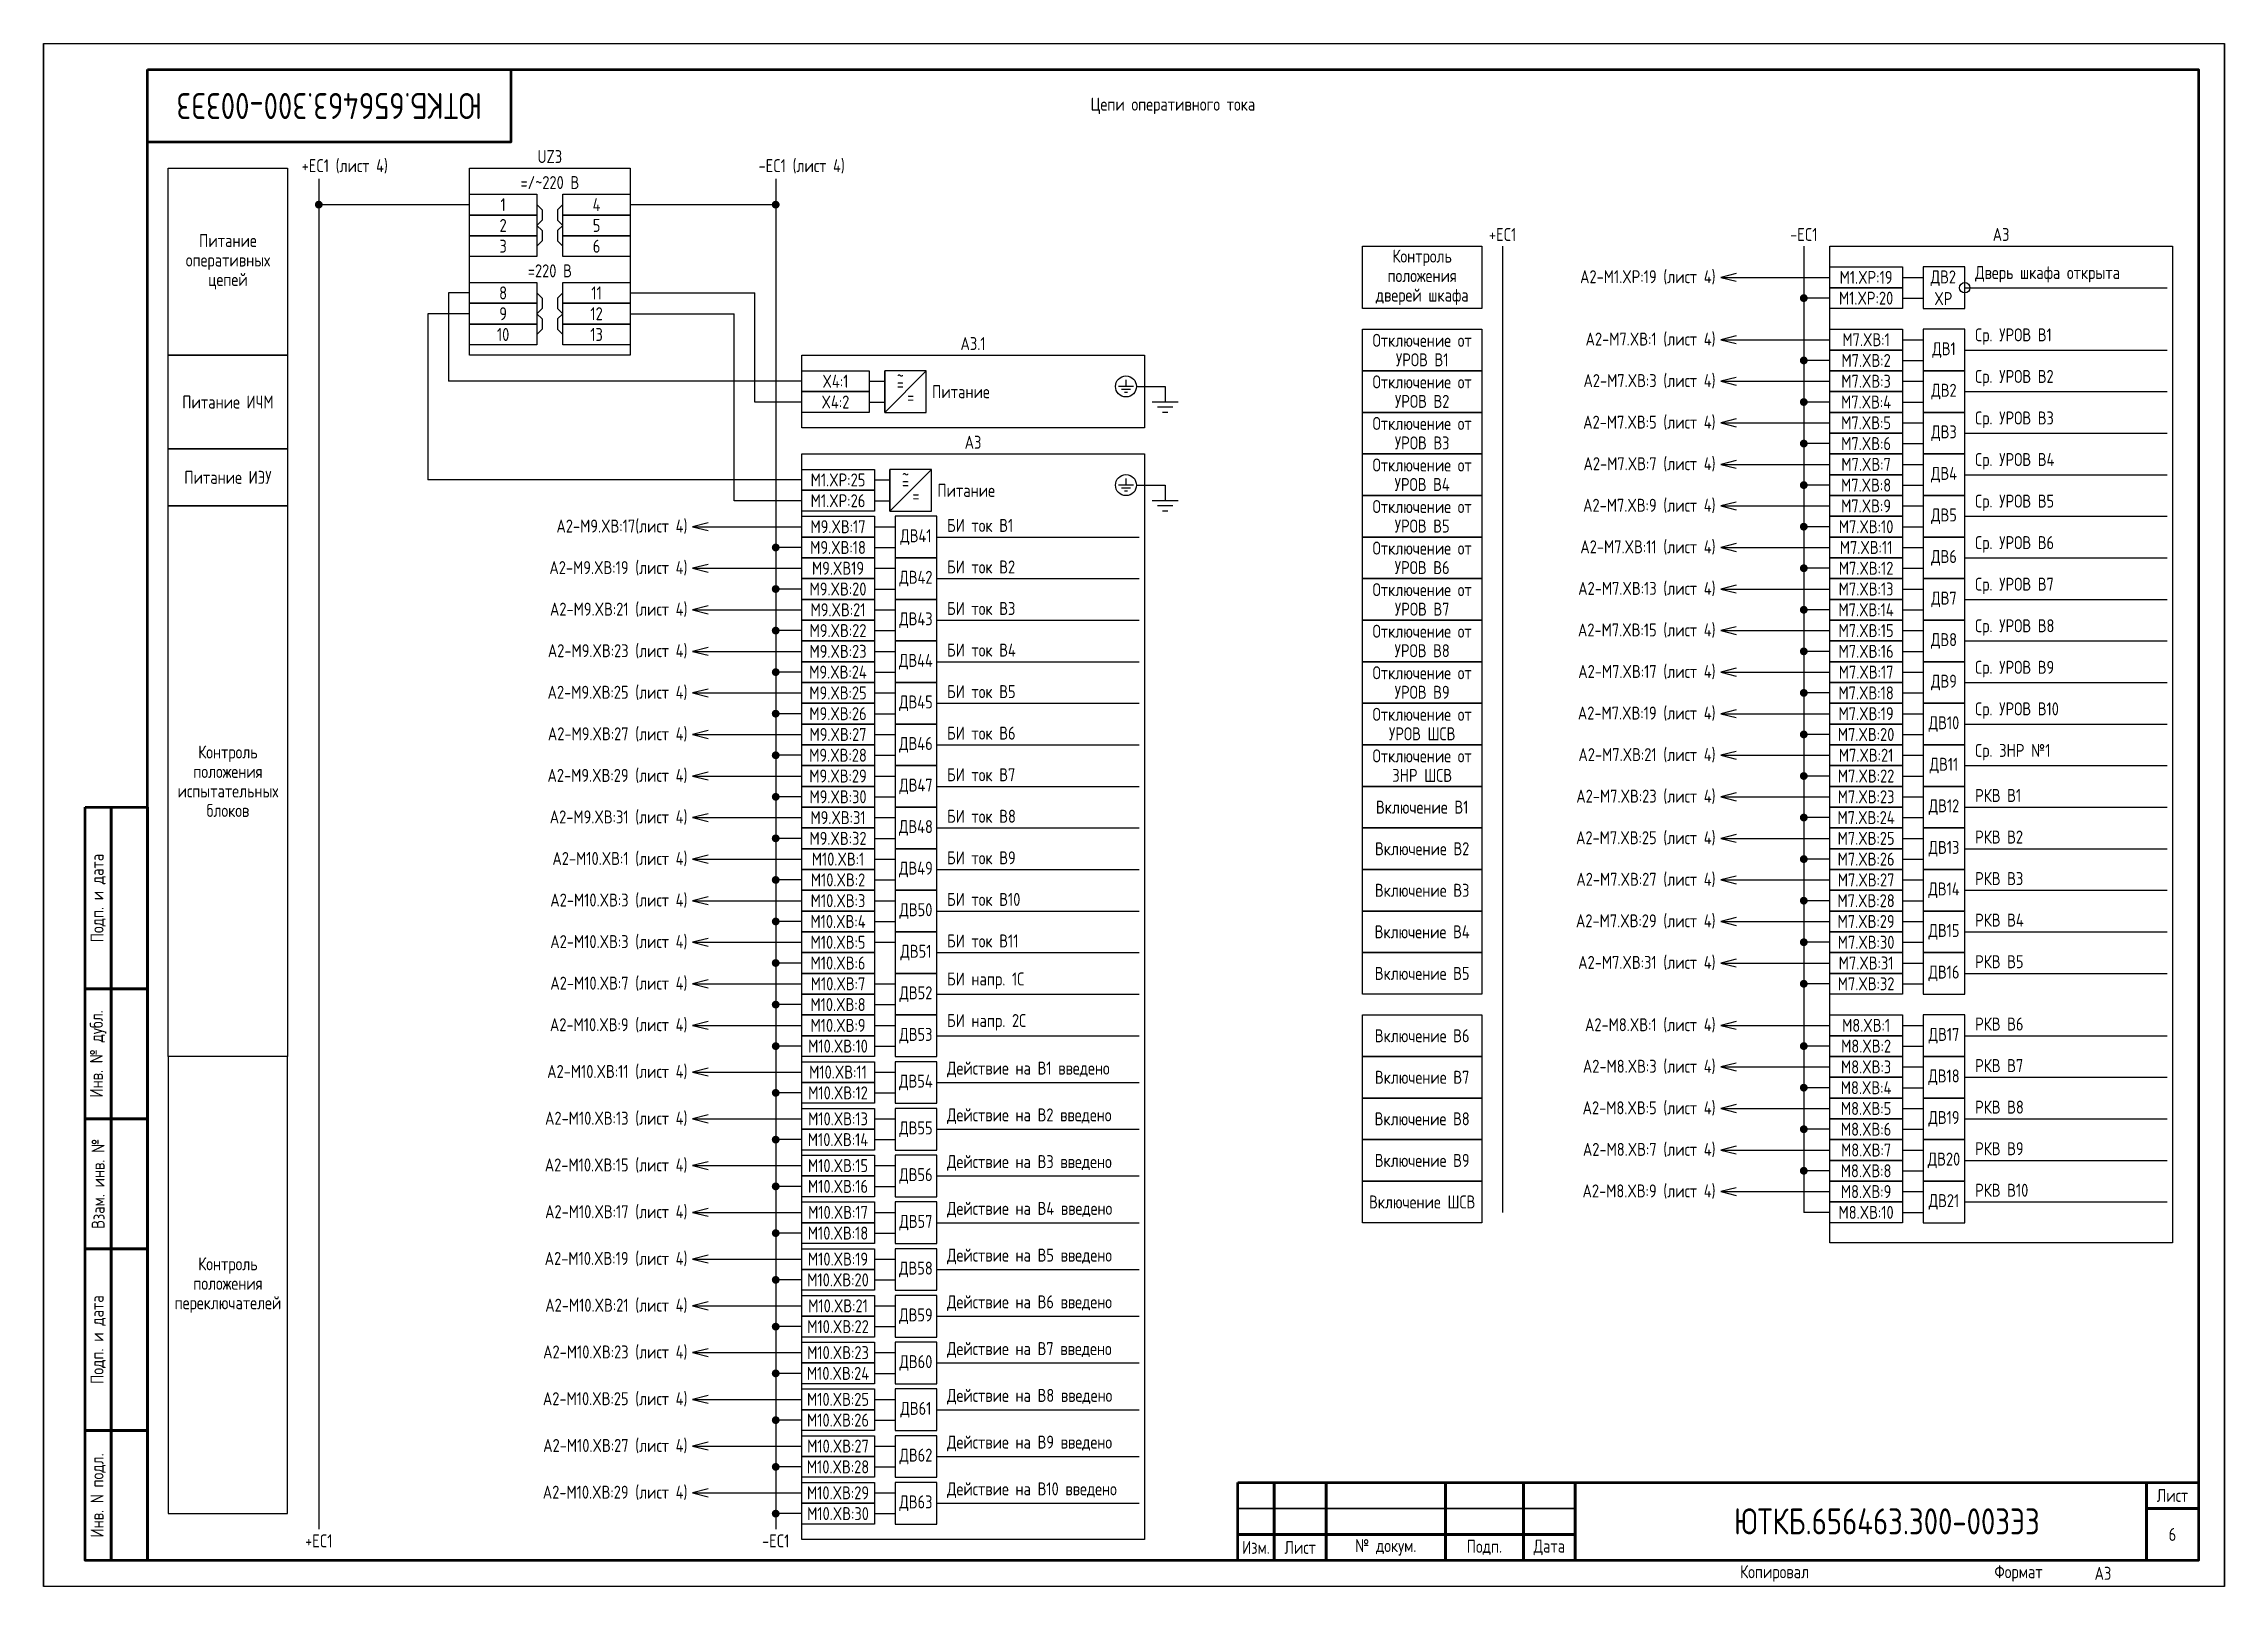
# Paper-space layout '6 Э3' of a CAD drawing. Header units: millimetres. Extents: x 1207 to 1442, y 22 to 188.
# The model-space entities are those that its viewports show. They can reach past a viewport. Long polylines and large blocks are cut down to what shows.
import ezdxf

# ---------------------------------------------------------------- set-up
doc = ezdxf.new("R2010")
doc.units = ezdxf.units.MM
doc.styles.add('Gost_type_A', font='GOST_A.TTF')

psp = doc.layouts.new('6 Э3')

msp = doc.modelspace()

# ---------------------------------------------------------------- texts
at = {"insert": (2155, 285), "char_height": 5, "width": 70, "attachment_point": 5, "rotation": 180, "style": 'Gost_type_A'}
msp.add_mtext('ЮТКБ.656463.300-003Э3', dxfattribs=at)
at = {"char_height": 2.5, "style": 'Gost_type_A'}
for s, insert, width, attachment_point, line_spacing_factor in [('Цепи оперативного тока', (2317.5, 285), 395, 5, 0.9), ('UZ3', (2197.5, 274), 31, 8, 0.9), ('=/~220 В', (2197.5, 269), 31, 8, 0.9), ('A3', (2477, 259), 66, 8, 0.9), ('Питание оперативных цепей', (2135.5, 255), 23, 5, 0.9), ('Контроль положения\\Pдверей шкафа', (2365.5, 252), 23, 5, 0.9), ('=220 В', (2197.5, 252), 31, 8, 0.9), ('A2-M1.XP:19 (лист 4)', (2422, 252), 31, 6, 0.8), ('A3.1', (2279, 238), 66, 8, 0.9), ('Отключение от УРОВ В1', (2365.5, 238), 23, 5, 0.9), ('A2-M7.XВ:1 (лист 4)', (2422, 240), 31, 6, 0.8), ('Отключение от УРОВ В2', (2365.5, 230), 23, 5, 0.9), ('A2-M7.XВ:3 (лист 4)', (2422, 232), 31, 6, 0.8), ('Питание ИЧМ', (2135.5, 228), 23, 5, 0.9), ('Отключение от УРОВ В3', (2365.5, 222), 23, 5, 0.9), ('A2-M7.XВ:5 (лист 4)', (2422, 224), 31, 6, 0.8), ('A3', (2279, 219), 66, 8, 0.9), ('Питание ИЭУ', (2135.5, 213.5), 23, 5, 0.9), ('Отключение от УРОВ В4', (2365.5, 214), 23, 5, 0.9), ('A2-M7.XВ:7 (лист 4)', (2422, 216), 31, 6, 0.8), ('Отключение от УРОВ В5', (2365.5, 206), 23, 5, 0.9), ('A2-M7.XВ:9 (лист 4)', (2422, 208), 31, 6, 0.8), ('A2-M9.XВ:17(лист 4)', (2224, 204), 31, 6, 0.8), ('A2-M7.XВ:11 (лист 4)', (2422, 200), 31, 6, 0.8), ('A2-M9.XВ:19 (лист 4)', (2224, 196), 31, 6, 0.8), ('Отключение от УРОВ В6', (2365.5, 198), 23, 5, 0.9), ('A2-M7.XВ:13 (лист 4)', (2422, 192), 31, 6, 0.8), ('A2-M9.XВ:21 (лист 4)', (2224, 188), 31, 6, 0.8), ('Отключение от УРОВ В7', (2365.5, 190), 23, 5, 0.9), ('Отключение от УРОВ В8', (2365.5, 182), 23, 5, 0.9), ('A2-M7.XВ:15 (лист 4)', (2422, 184), 31, 6, 0.8), ('A2-M9.XВ:23 (лист 4)', (2224, 180), 31, 6, 0.8), ('Отключение от УРОВ В9', (2365.5, 174), 23, 5, 0.9), ('A2-M7.XВ:17 (лист 4)', (2422, 176), 31, 6, 0.8), ('A2-M9.XВ:25 (лист 4)', (2224, 172), 31, 6, 0.8), ('Отключение от УРОВ ШСВ', (2365.5, 166), 23, 5, 0.9), ('A2-M7.XВ:19 (лист 4)', (2422, 168), 31, 6, 0.8), ('A2-M9.XВ:27 (лист 4)', (2224, 164), 31, 6, 0.8), ('Контроль положения\\Pиспытательных блоков', (2135.5, 155), 23, 5, 0.9), ('Отключение от ЗНР ШСВ', (2365.5, 158), 23, 5, 0.9), ('A2-M7.XВ:21 (лист 4)', (2422, 160), 31, 6, 0.8), ('A2-M9.XВ:29 (лист 4)', (2224, 156), 31, 6, 0.8), ('Включение В1', (2365.5, 150), 23, 5, 0.9), ('A2-M7.XВ:23 (лист 4)', (2422, 152), 31, 6, 0.8), ('A2-M9.XВ:31 (лист 4)', (2224, 148), 31, 6, 0.8), ('Включение В2', (2365.5, 142), 23, 5, 0.9), ('A2-M7.XВ:25 (лист 4)', (2422, 144), 31, 6, 0.8), ('A2-M10.XВ:1 (лист 4)', (2224, 140), 31, 6, 0.8), ('Включение В3', (2365.5, 134), 23, 5, 0.9), ('A2-M7.XВ:27 (лист 4)', (2422, 136), 31, 6, 0.8), ('A2-M10.XВ:3 (лист 4)', (2224, 132), 31, 6, 0.8), ('Включение В4', (2365.5, 126), 23, 5, 0.9), ('A2-M7.XВ:29 (лист 4)', (2422, 128), 31, 6, 0.8), ('A2-M10.XВ:3 (лист 4)', (2224, 124), 31, 6, 0.8), ('A2-M10.XВ:7 (лист 4)', (2224, 116), 31, 6, 0.8), ('Включение В5', (2365.5, 118), 23, 5, 0.9), ('A2-M7.XВ:31 (лист 4)', (2422, 120), 31, 6, 0.8), ('A2-M10.XВ:9 (лист 4)', (2224, 108), 31, 6, 0.8), ('A2-M8.XВ:1 (лист 4)', (2422, 108), 31, 6, 0.8), ('Включение В6', (2365.5, 106), 23, 5, 0.9), ('A2-M8.XВ:3 (лист 4)', (2422, 100), 31, 6, 0.8), ('A2-M10.XВ:11 (лист 4)', (2224, 99), 31, 6, 0.8), ('Включение В7', (2365.5, 98), 23, 5, 0.9), ('A2-M8.XВ:5 (лист 4)', (2422, 92), 31, 6, 0.8), ('A2-M10.XВ:13 (лист 4)', (2224, 90), 31, 6, 0.8), ('Включение В8', (2365.5, 90), 23, 5, 0.9), ('A2-M8.XВ:7 (лист 4)', (2422, 84), 31, 6, 0.8), ('A2-M10.XВ:15 (лист 4)', (2224, 81), 31, 6, 0.8), ('Включение В9', (2365.5, 82), 23, 5, 0.9), ('A2-M8.XВ:9 (лист 4)', (2422, 76), 31, 6, 0.8), ('A2-M10.XВ:17 (лист 4)', (2224, 72), 31, 6, 0.8), ('Включение ШСВ', (2365.5, 74), 23, 5, 0.9), ('Контроль положения\\Pпереключателей', (2135.5, 58), 23, 5, 0.9), ('A2-M10.XВ:19 (лист 4)', (2224, 63), 31, 6, 0.8), ('A2-M10.XВ:21 (лист 4)', (2224, 54), 31, 6, 0.8), ('A2-M10.XВ:23 (лист 4)', (2224, 45), 31, 6, 0.8), ('A2-M10.XВ:25 (лист 4)', (2224, 36), 31, 6, 0.8), ('A2-M10.XВ:27 (лист 4)', (2224, 27), 31, 6, 0.8), ('A2-M10.XВ:29 (лист 4)', (2224, 18), 31, 6, 0.8)]:
    msp.add_mtext(s, dxfattribs=dict(at, insert=insert, width=width, attachment_point=attachment_point, line_spacing_factor=line_spacing_factor))
at = {"style": 'Gost_type_A'}
for s, insert, char_height, width, attachment_point in [('+EC1 (лист 4)', (2158, 272), 2.5, 18, 8), ('-EC1 (лист 4)', (2246, 272), 2.5, 18, 8), ('1', (2188.5, 266), 2.5, 13, 5), ('4', (2206.5, 266), 2.5, 13, 5), ('2', (2188.5, 262), 2.5, 13, 5), ('5', (2206.5, 262), 2.5, 13, 5), ('+EC1', (2381, 259), 2.5, 20, 8), ('-EC1', (2439, 259), 2.5, 20, 8), ('3', (2188.5, 258), 2.5, 13, 5), ('6', (2206.5, 258), 2.5, 13, 5), ('M1.XP:19', (2451, 252), 2.5, 14, 5), ('ДВ2 XP', (2465.88, 250), 2.5, 7.7588, 5), ('Дверь шкафа открыта', (2472, 251), 2.5, 37, 7), ('8', (2188.5, 249), 2.5, 13, 5), ('11', (2206.5, 249), 2.5, 13, 5), ('M1.XP:20', (2451, 248), 2.5, 14, 5), ('9', (2188.5, 245), 2.5, 13, 5), ('12', (2206.5, 245), 2.5, 13, 5), ('10', (2188.5, 241), 2.5, 13, 5), ('13', (2206.5, 241), 2.5, 13, 5), ('M7.XВ:1', (2451, 240), 2.5, 14, 5), ('ДВ1', (2466, 238), 2.5, 7.9998, 5), ('{\\C256;Ср. УРОВ В1}', (2472, 239), 2.5, 27.8465, 7), ('M7.XВ:2', (2451, 236), 2.5, 14, 5), ('X4:1', (2252.5, 232), 2.5, 13, 5), ('~', (2265, 233.03), 2.5, 2.7, 5), ('=', (2265, 231.53), 2.5, 6, 5), ('Питание', (2276.67, 229.99), 2.5, 11.3452, 5), ('M7.XВ:3', (2451, 232), 2.5, 14, 5), ('ДВ2', (2466, 230), 2.5, 7.9998, 5), ('{\\C256;Ср. УРОВ В2}', (2472, 231), 2.5, 27.8465, 7), ('X4:2', (2252.5, 228), 2.5, 13, 5), ('=', (2267, 229), 2.5, 6, 5), ('M7.XВ:4', (2451, 228), 2.5, 14, 5), ('{\\C256;M7.XВ:5}', (2451, 224), 2.5, 14, 5), ('ДВ3', (2466, 222), 2.5, 7.9998, 5), ('{\\C256;Ср. УРОВ В3}', (2472, 223), 2.5, 27.8465, 7), ('{\\C256;M7.XВ:6}', (2451, 220), 2.5, 14, 5), ('M1.XP:25', (2253, 213), 2.5, 13.9956, 5), ('~', (2266, 214.03), 2.5, 2.7, 5), ('{\\C256;M7.XВ:7}', (2451, 216), 2.5, 14, 5), ('ДВ4', (2466, 214), 2.5, 7.9998, 5), ('{\\C256;Ср. УРОВ В4}', (2472, 215), 2.5, 27.8465, 7), ('M1.XP:26', (2253, 209), 2.5, 13.9956, 5), ('=', (2266, 212.53), 2.5, 6, 5), ('=', (2268, 210), 2.5, 6, 5), ('Питание', (2277.67, 210.99), 2.5, 11.3452, 5), ('{\\C256;M7.XВ:8}', (2451, 212), 2.5, 14, 5), ('{\\C256;Ср. УРОВ В5}', (2472, 207), 2.5, 27.8465, 7), ('{\\C256;M7.XВ:9}', (2451, 208), 2.5, 14, 5), ('ДВ5', (2466, 206), 2.5, 7.9998, 5), ('M9.XВ:17', (2253, 204), 2.5, 14, 5), ('ДВ41', (2268, 202), 2.5, 7.9998, 5), ('БИ ток В1', (2274, 203), 2.5, 27.8465, 7), ('{\\C256;M7.XВ:10}', (2451, 204), 2.5, 14, 5), ('{\\C256;Ср. УРОВ В6}', (2472, 199), 2.5, 27.8465, 7), ('M9.XВ:18', (2253, 200), 2.5, 14, 5), ('БИ ток В2', (2274, 195), 2.5, 27.8465, 7), ('{\\C256;M7.XВ:11}', (2451, 200), 2.5, 14, 5), ('ДВ6', (2466, 198), 2.5, 7.9998, 5), ('M9.XВ:20', (2253, 192), 2.5, 14, 5), ('M9.XВ19', (2253, 196), 2.5, 14, 5), ('ДВ42', (2268, 194), 2.5, 7.9998, 5), ('{\\C256;M7.XВ:13}', (2451, 192), 2.5, 14, 5), ('{\\C256;M7.XВ:12}', (2451, 196), 2.5, 14, 5), ('{\\C256;Ср. УРОВ В7}', (2472, 191), 2.5, 27.8465, 7), ('M9.XВ:21', (2253, 188), 2.5, 14, 5), ('БИ ток В3', (2274, 187), 2.5, 27.8465, 7), ('{\\C256;M7.XВ:14}', (2451, 188), 2.5, 14, 5), ('ДВ7', (2466, 190), 2.5, 7.9998, 5), ('M9.XВ:22', (2253, 184), 2.5, 14, 5), ('ДВ43', (2268, 186), 2.5, 7.9998, 5), ('{\\C256;M7.XВ:15}', (2451, 184), 2.5, 14, 5), ('{\\C256;Ср. УРОВ В8}', (2472, 183), 2.5, 27.8465, 7), ('M9.XВ:23', (2253, 180), 2.5, 14, 5), ('БИ ток В4', (2274, 179), 2.5, 27.8465, 7), ('{\\C256;M7.XВ:16}', (2451, 180), 2.5, 14, 5), ('ДВ8', (2466, 182), 2.5, 7.9998, 5), ('M9.XВ:24', (2253, 176), 2.5, 14, 5), ('ДВ44', (2268, 178), 2.5, 7.9998, 5), ('{\\C256;M7.XВ:17}', (2451, 176), 2.5, 14, 5), ('{\\C256;Ср. УРОВ В9}', (2472, 175), 2.5, 27.8465, 7), ('M9.XВ:25', (2253, 172), 2.5, 14, 5), ('БИ ток В5', (2274, 171), 2.5, 27.8465, 7), ('{\\C256;M7.XВ:18}', (2451, 172), 2.5, 14, 5), ('ДВ9', (2466, 174), 2.5, 7.9998, 5), ('M9.XВ:26', (2253, 168), 2.5, 14, 5), ('ДВ45', (2268, 170), 2.5, 7.9998, 5), ('M7.XВ:19', (2451, 168), 2.5, 14, 5), ('Ср. УРОВ В10', (2472, 167), 2.5, 27.8465, 7), ('M9.XВ:27', (2253, 164), 2.5, 14, 5), ('БИ ток В6', (2274, 163), 2.5, 27.8465, 7), ('M7.XВ:20', (2451, 164), 2.5, 14, 5), ('ДВ10', (2466, 166), 2.5, 7.9998, 5), ('M9.XВ:28', (2253, 160), 2.5, 14, 5), ('ДВ46', (2268, 162), 2.5, 7.9998, 5), ('M7.XВ:21', (2451, 160), 2.5, 14, 5), ('Ср. ЗНР №1', (2472, 159), 2.5, 27.8465, 7), ('M9.XВ:29', (2253, 156), 2.5, 14, 5), ('ДВ47', (2268, 154), 2.5, 7.9998, 5), ('БИ ток В7', (2274, 155), 2.5, 27.8465, 7), ('M7.XВ:22', (2451, 156), 2.5, 14, 5), ('ДВ11', (2466, 158), 2.5, 7.9998, 5), ('M9.XВ:30', (2253, 152), 2.5, 14, 5), ('M7.XВ:23', (2451, 152), 2.5, 14, 5), ('ДВ12', (2466, 150), 2.5, 7.9998, 5), ('РКВ В1', (2472, 151), 2.5, 27.8465, 7), ('M9.XВ:31', (2253, 148), 2.5, 14, 5), ('ДВ48', (2268, 146), 2.5, 7.9998, 5), ('БИ ток В8', (2274, 147), 2.5, 27.8465, 7), ('M7.XВ:24', (2451, 148), 2.5, 14, 5), ('M9.XВ:32', (2253, 144), 2.5, 14, 5), ('M7.XВ:25', (2451, 144), 2.5, 14, 5), ('ДВ13', (2466, 142), 2.5, 7.9998, 5), ('РКВ В2', (2472, 143), 2.5, 27.8465, 7), ('M10.XВ:1', (2253, 140), 2.5, 13.6676, 5), ('ДВ49', (2268, 138), 2.5, 7.9998, 5), ('БИ ток В9', (2274, 139), 2.5, 27.8465, 7), ('M7.XВ:26', (2451, 140), 2.5, 14, 5), ('M10.XВ:2', (2253, 136), 2.5, 14, 5), ('M7.XВ:27', (2451, 136), 2.5, 13.6386, 5), ('ДВ14', (2466, 134), 2.5, 7.9998, 5), ('РКВ В3', (2472, 135), 2.5, 27.8465, 7), ('M10.XВ:3', (2253, 132), 2.5, 14, 5), ('ДВ50', (2268, 130), 2.5, 7.9998, 5), ('БИ ток В10', (2274, 131), 2.5, 27.8465, 7), ('M7.XВ:28', (2451, 132), 2.5, 14, 5), ('M10.XВ:4', (2253, 128), 2.5, 14, 5), ('M7.XВ:29', (2451, 128), 2.5, 14, 5), ('ДВ15', (2466, 126), 2.5, 7.9998, 5), ('РКВ В4', (2472, 127), 2.5, 27.8465, 7), ('M10.XВ:5', (2253, 124), 2.5, 14, 5), ('ДВ51', (2268, 122), 2.5, 7.9998, 5), ('БИ ток В11', (2274, 123), 2.5, 27.8465, 7), ('M7.XВ:30', (2451, 124), 2.5, 14, 5), ('M10.XВ:6', (2253, 120), 2.5, 14, 5), ('БИ напр. 1С', (2274, 115), 2.5, 27.8465, 7), ('M7.XВ:31', (2451, 120), 2.5, 14, 5), ('ДВ16', (2466, 118), 2.5, 7.9998, 5), ('РКВ В5', (2472, 119), 2.5, 27.8465, 7), ('M10.XВ:7', (2253, 116), 2.5, 14, 5), ('ДВ52', (2268, 114), 2.5, 7.9998, 5), ('M7.XВ:32', (2451, 116), 2.5, 14, 5), ('M10.XВ:8', (2253, 112), 2.5, 14, 5), ('M10.XВ:9', (2253, 108), 2.5, 14, 5), ('БИ напр. 2С', (2274, 107), 2.5, 27.8465, 7), ('M8.XВ:1', (2451, 108), 2.5, 14, 5), ('РКВ В6', (2472, 107), 2.5, 27.8465, 7), ('M10.XВ:10', (2253, 104), 2.5, 14, 5), ('ДВ53', (2268, 106), 2.5, 7.9998, 5), ('M8.XВ:2', (2451, 104), 2.5, 14, 5), ('ДВ17', (2466, 106), 2.5, 7.9998, 5), ('Действие на В1 введено', (2274, 98), 2.5, 38, 7), ('M8.XВ:3', (2451, 100), 2.5, 14, 5), ('РКВ В7', (2472, 99), 2.5, 27.8465, 7), ('M10.XВ:11', (2253, 99), 2.5, 14, 5), ('ДВ54', (2268, 97), 2.5, 7.9998, 5), ('M8.XВ:4', (2451, 96), 2.5, 14, 5), ('ДВ18', (2466, 98), 2.5, 7.9998, 5), ('M10.XВ:12', (2253, 95), 2.5, 14, 5), ('M8.XВ:5', (2451, 92), 2.5, 14, 5), ('РКВ В8', (2472, 91), 2.5, 27.8465, 7), ('M10.XВ:13', (2253, 90), 2.5, 14, 5), ('ДВ55', (2268, 88), 2.5, 7.9998, 5), ('Действие на В2 введено', (2274, 89), 2.5, 37, 7), ('M8.XВ:6', (2451, 88), 2.5, 14, 5), ('ДВ19', (2466, 90), 2.5, 7.9998, 5), ('M10.XВ:14', (2253, 86), 2.5, 14, 5), ('M8.XВ:7', (2451, 84), 2.5, 14, 5), ('РКВ В9', (2472, 83), 2.5, 27.8465, 7), ('M10.XВ:15', (2253, 81), 2.5, 14, 5), ('ДВ56', (2268, 79), 2.5, 7.9998, 5), ('Действие на В3 введено', (2274, 80), 2.5, 38, 7), ('M8.XВ:8', (2451, 80), 2.5, 14, 5), ('ДВ20', (2466, 82), 2.5, 7.9998, 5), ('M10.XВ:16', (2253, 77), 2.5, 14, 5), ('M8.XВ:9', (2451, 76), 2.5, 14, 5), ('РКВ В10', (2472, 75), 2.5, 27.8465, 7), ('M10.XВ:17', (2253, 72), 2.5, 14, 5), ('ДВ57', (2268, 70), 2.5, 7.9998, 5), ('Действие на В4 введено', (2274, 71), 2.5, 38, 7), ('M8.XВ:10', (2451, 72), 2.5, 14, 5), ('ДВ21', (2466, 74), 2.5, 7.9998, 5), ('M10.XВ:18', (2253, 68), 2.5, 14, 5), ('M10.XВ:19', (2253, 63), 2.5, 14, 5), ('Действие на В5 введено', (2274, 62), 2.5, 38, 7), ('M10.XВ:20', (2253, 59), 2.5, 14, 5), ('ДВ58', (2268, 61), 2.5, 7.9998, 5), ('M10.XВ:21', (2253, 54), 2.5, 14, 5), ('Действие на В6 введено', (2274, 53), 2.5, 38, 7), ('M10.XВ:22', (2253, 50), 2.5, 14, 5), ('ДВ59', (2268, 52), 2.5, 7.9998, 5), ('M10.XВ:23', (2253, 45), 2.5, 14, 5), ('Действие на В7 введено', (2274, 44), 2.5, 38, 7), ('M10.XВ:24', (2253, 41), 2.5, 14, 5), ('ДВ60', (2268, 43), 2.5, 7.9998, 5), ('Действие на В8 введено', (2274, 35), 2.5, 38, 7), ('M10.XВ:25', (2253, 36), 2.5, 14, 5), ('ДВ61', (2268, 34), 2.5, 7.9998, 5), ('M10.XВ:26', (2253, 32), 2.5, 14, 5), ('M10.XВ:27', (2253, 27), 2.5, 14, 5), ('ДВ62', (2268, 25), 2.5, 7.9998, 5), ('Действие на В9 введено', (2274, 26), 2.5, 38, 7), ('M10.XВ:28', (2253, 23), 2.5, 14, 5), ('M10.XВ:29', (2253, 18), 2.5, 14, 5), ('ДВ63', (2268, 16), 2.5, 7.9998, 5), ('Действие на В10 введено', (2274, 17), 2.5, 38, 7), ('M10.XВ:30', (2253, 14), 2.5, 14, 5), ('ЮТКБ.656463.300-003Э3', (2455, 12.5), 5, 120, 5), ('+EC1', (2153, 10), 2.5, 20, 2), ('-EC1', (2241, 10), 2.5, 20, 2), ('6', (2510, 10), 2.5, 10, 5), ('A3', (2495, 2.5), 2.5, 20, 4)]:
    msp.add_mtext(s, dxfattribs=dict(at, insert=insert, char_height=char_height, width=width, attachment_point=attachment_point))

# ---------------------------------------------------------------- blocks, each defined once
blk = doc.blocks.new('Формат_А3')
blk.add_lwpolyline([(-420, 297), (0, 297), (0, 0), (-420, 0)], close=True)
at = {"lineweight": 50}
blk.add_lwpolyline([(-400, 292), (-5, 292), (-5, 5), (-400, 5)], close=True, dxfattribs=at)
blk = doc.blocks.new('Штамп левый нижний')
at = {"lineweight": 50}
for points in [[(-12, 145), (-7, 145), (-7, 110), (-12, 110)], [(-7, 145), (0, 145), (0, 110), (-7, 110)], [(-12, 110), (-7, 110), (-7, 85), (-12, 85)], [(-7, 110), (0, 110), (0, 85), (-7, 85)], [(-12, 85), (-7, 85), (-7, 60), (-12, 60)], [(-7, 85), (0, 85), (0, 60), (-7, 60)], [(-12, 60), (-7, 60), (-7, 25), (-12, 25)], [(-7, 60), (0, 60), (0, 25), (-7, 25)], [(-12, 25), (-7, 25), (-7, 0), (-12, 0)], [(-7, 25), (0, 25), (0, 0), (-7, 0)]]:
    blk.add_lwpolyline(points, close=True, dxfattribs=at)
at = {"char_height": 2.5, "attachment_point": 5, "rotation": 90, "style": 'Gost_type_A'}
for s, insert, width in [('Подп. и дата', (-9.5, 127.5), 35), ('Инв. № дубл.', (-9.5, 97.5), 25), ('Взам. инв. №', (-9.5, 72.5), 25), ('Подп. и дата', (-9.5, 42.5), 35), ('Инв. N подл.', (-9.5, 12.5), 25)]:
    blk.add_mtext(s, dxfattribs=dict(at, insert=insert, width=width))
blk = doc.blocks.new('Штамп малый нижний')
at = {"lineweight": 50}
for points in [[(-185, 15), (-178, 15), (-178, 5), (-185, 5)], [(-178, 15), (-168, 15), (-168, 5), (-178, 5)], [(-168, 15), (-145, 15), (-145, 5), (-168, 5)], [(-145, 15), (-130, 15), (-130, 5), (-145, 5)], [(-130, 15), (-120, 15), (-120, 5), (-130, 5)], [(-120, 15), (-10, 15), (-10, 0), (-120, 0)], [(-10, 15), (0, 15), (0, 10), (-10, 10)], [(-10, 10), (0, 10), (0, 0), (-10, 0)], [(-185, 5), (-178, 5), (-178, 0), (-185, 0)], [(-178, 5), (-168, 5), (-168, 0), (-178, 0)], [(-168, 5), (-145, 5), (-145, 0), (-168, 0)], [(-145, 5), (-130, 5), (-130, 0), (-145, 0)], [(-130, 5), (-120, 5), (-120, 0), (-130, 0)]]:
    blk.add_lwpolyline(points, close=True, dxfattribs=at)
for points in [[(-185, 15), (-178, 15), (-178, 10), (-185, 10)], [(-178, 15), (-168, 15), (-168, 10), (-178, 10)], [(-168, 15), (-145, 15), (-145, 10), (-168, 10)], [(-145, 15), (-130, 15), (-130, 10), (-145, 10)], [(-130, 15), (-120, 15), (-120, 10), (-130, 10)], [(-185, 10), (-178, 10), (-178, 5), (-185, 5)], [(-178, 10), (-168, 10), (-168, 5), (-178, 5)], [(-168, 10), (-145, 10), (-145, 5), (-168, 5)], [(-145, 10), (-130, 10), (-130, 5), (-145, 5)], [(-130, 10), (-120, 10), (-120, 5), (-130, 5)]]:
    blk.add_lwpolyline(points, close=True)
at = {"char_height": 2.5, "style": 'Gost_type_A'}
for s, insert, width, attachment_point in [('Лист', (-5, 12.5), 10, 5), ('Изм.', (-181.5, 2.5), 7, 5), ('Лист', (-173, 2.5), 10, 5), ('№ докум.', (-156.5, 2.5), 23, 5), ('Подп.', (-137.5, 2.5), 15, 5), ('Дата', (-125, 2.5), 10, 5), ('Копировал', (-75, -2.53), 13.1202, 6), ('Формат', (-30, -2.53), 13.1202, 6)]:
    blk.add_mtext(s, dxfattribs=dict(at, insert=insert, width=width, attachment_point=attachment_point))
blk = doc.blocks.new('Штамп угловой верхний')
at = {"lineweight": 50}
blk.add_lwpolyline([(0, 0), (70, 0), (70, -14), (0, -14)], close=True, dxfattribs=at)
blk = doc.blocks.new('POINT')
at = {"const_width": 0.75}
blk.add_lwpolyline([(-0.375, 0, 1), (0.375, 0, 1)], format="xyb", close=True, dxfattribs=at)

# ---------------------------------------------------------------- linework, layer by layer
for p, q in [((2153, 271), (2153, 11)), ((2241, 271), (2241, 11)), ((2153, 266), (2182, 266)), ((2213, 266), (2241, 266)), ((2381, 258), (2381, 72)), ((2439, 258), (2439, 72)), ((2182, 249), (2178, 249)), ((2178, 249), (2178, 232)), ((2213, 249), (2237, 249)), ((2237, 228), (2237, 249)), ((2423, 252), (2444, 252)), ((2444, 248), (2439, 248)), ((2458, 252), (2462, 252)), ((2458, 248), (2462, 248)), ((2470, 250), (2509, 250)), ((2174, 245), (2174, 213)), ((2182, 245), (2174, 245)), ((2213, 245), (2233, 245)), ((2233, 209), (2233, 245)), ((2423, 240), (2444, 240)), ((2458, 240), (2462, 240)), ((2444, 236), (2439, 236)), ((2458, 236), (2462, 236)), ((2470, 238), (2509, 238)), ((2246, 232), (2178, 232)), ((2262, 226), (2262, 234)), ((2262, 226), (2270, 234)), ((2423, 232), (2444, 232)), ((2458, 232), (2462, 232)), ((2246, 228), (2237, 228)), ((2310.48, 231), (2316, 231)), ((2444, 228), (2439, 228)), ((2458, 228), (2462, 228)), ((2470, 230), (2509, 230)), ((2423, 224), (2444, 224)), ((2458, 224), (2462, 224)), ((2444, 220), (2439, 220)), ((2458, 220), (2462, 220)), ((2470, 222), (2509, 222)), ((2263, 207), (2263, 215)), ((2263, 207), (2271, 215)), ((2423, 216), (2444, 216)), ((2458, 216), (2462, 216)), ((2246, 213), (2174, 213)), ((2310.48, 212), (2316, 212)), ((2444, 212), (2439, 212)), ((2458, 212), (2462, 212)), ((2470, 214), (2509, 214)), ((2246, 209), (2233, 209)), ((2423, 208), (2444, 208)), ((2458, 208), (2462, 208)), ((2470, 206), (2509, 206)), ((2225, 204), (2246, 204)), ((2260, 204), (2264, 204)), ((2272, 202), (2311, 202)), ((2444, 204), (2439, 204)), ((2458, 204), (2462, 204)), ((2246, 200), (2241, 200)), ((2260, 200), (2264, 200)), ((2423, 200), (2444, 200)), ((2458, 200), (2462, 200)), ((2470, 198), (2509, 198)), ((2225, 196), (2246, 196)), ((2260, 196), (2264, 196)), ((2272, 194), (2311, 194)), ((2444, 196), (2439, 196)), ((2458, 196), (2462, 196)), ((2246, 192), (2241, 192)), ((2260, 192), (2264, 192)), ((2423, 192), (2444, 192)), ((2458, 192), (2462, 192)), ((2470, 190), (2509, 190)), ((2225, 188), (2246, 188)), ((2260, 188), (2264, 188)), ((2272, 186), (2311, 186)), ((2444, 188), (2439, 188)), ((2458, 188), (2462, 188)), ((2246, 184), (2241, 184)), ((2260, 184), (2264, 184)), ((2423, 184), (2444, 184)), ((2458, 184), (2462, 184)), ((2470, 182), (2509, 182)), ((2225, 180), (2246, 180)), ((2260, 180), (2264, 180)), ((2272, 178), (2311, 178)), ((2444, 180), (2439, 180)), ((2458, 180), (2462, 180)), ((2246, 176), (2241, 176)), ((2260, 176), (2264, 176)), ((2423, 176), (2444, 176)), ((2458, 176), (2462, 176)), ((2470, 174), (2509, 174)), ((2225, 172), (2246, 172)), ((2260, 172), (2264, 172)), ((2272, 170), (2311, 170)), ((2444, 172), (2439, 172)), ((2458, 172), (2462, 172)), ((2225, 164), (2246, 164)), ((2246, 168), (2241, 168)), ((2260, 168), (2264, 168)), ((2260, 164), (2264, 164)), ((2423, 168), (2444, 168)), ((2444, 164), (2439, 164)), ((2458, 168), (2462, 168)), ((2458, 164), (2462, 164)), ((2470, 166), (2509, 166)), ((2246, 160), (2241, 160)), ((2260, 160), (2264, 160)), ((2272, 162), (2311, 162)), ((2423, 160), (2444, 160)), ((2458, 160), (2462, 160)), ((2225, 156), (2246, 156)), ((2260, 156), (2264, 156)), ((2444, 156), (2439, 156)), ((2458, 156), (2462, 156)), ((2470, 158), (2509, 158)), ((2246, 152), (2241, 152)), ((2260, 152), (2264, 152)), ((2272, 154), (2311, 154)), ((2423, 152), (2444, 152)), ((2458, 152), (2462, 152)), ((2225, 148), (2246, 148)), ((2260, 148), (2264, 148)), ((2444, 148), (2439, 148)), ((2458, 148), (2462, 148)), ((2470, 150), (2509, 150)), ((2246, 144), (2241, 144)), ((2260, 144), (2264, 144)), ((2272, 146), (2311, 146)), ((2423, 144), (2444, 144)), ((2458, 144), (2462, 144)), ((2225, 140), (2246, 140)), ((2260, 140), (2264, 140)), ((2444, 140), (2439, 140)), ((2458, 140), (2462, 140)), ((2470, 142), (2509, 142)), ((2246, 136), (2241, 136)), ((2260, 136), (2264, 136)), ((2272, 138), (2311, 138)), ((2423, 136), (2444, 136)), ((2458, 136), (2462, 136)), ((2225, 132), (2246, 132)), ((2260, 132), (2264, 132)), ((2444, 132), (2439, 132)), ((2458, 132), (2462, 132)), ((2470, 134), (2509, 134)), ((2246, 128), (2241, 128)), ((2260, 128), (2264, 128)), ((2272, 130), (2311, 130)), ((2423, 128), (2444, 128)), ((2458, 128), (2462, 128)), ((2225, 124), (2246, 124)), ((2260, 124), (2264, 124)), ((2272, 122), (2311, 122)), ((2444, 124), (2439, 124)), ((2458, 124), (2462, 124)), ((2470, 126), (2509, 126)), ((2246, 120), (2241, 120)), ((2423, 120), (2444, 120)), ((2458, 120), (2462, 120)), ((2470, 118), (2509, 118)), ((2225, 116), (2246, 116)), ((2260, 116), (2264, 116)), ((2272, 114), (2311, 114)), ((2444, 116), (2439, 116)), ((2458, 116), (2462, 116)), ((2246, 112), (2241, 112)), ((2260, 112), (2264, 112)), ((2225, 108), (2246, 108)), ((2260, 108), (2264, 108)), ((2272, 106), (2311, 106)), ((2423, 108), (2444, 108)), ((2458, 108), (2462, 108)), ((2470, 106), (2509, 106)), ((2246, 104), (2241, 104)), ((2260, 104), (2264, 104)), ((2444, 104), (2439, 104)), ((2458, 104), (2462, 104)), ((2225, 99), (2246, 99)), ((2260, 99), (2264, 99)), ((2272, 97), (2311, 97)), ((2423, 100), (2444, 100)), ((2458, 100), (2462, 100)), ((2470, 98), (2509, 98)), ((2246, 95), (2241, 95)), ((2260, 95), (2264, 95)), ((2444, 96), (2439, 96)), ((2458, 96), (2462, 96)), ((2225, 90), (2246, 90)), ((2260, 90), (2264, 90)), ((2423, 92), (2444, 92)), ((2458, 92), (2462, 92)), ((2470, 90), (2509, 90)), ((2246, 86), (2241, 86)), ((2260, 86), (2264, 86)), ((2272, 88), (2311, 88)), ((2444, 88), (2439, 88)), ((2458, 88), (2462, 88)), ((2225, 81), (2246, 81)), ((2260, 81), (2264, 81)), ((2423, 84), (2444, 84)), ((2444, 80), (2439, 80)), ((2458, 84), (2462, 84)), ((2458, 80), (2462, 80)), ((2470, 82), (2509, 82)), ((2246, 77), (2241, 77)), ((2260, 77), (2264, 77)), ((2272, 79), (2311, 79)), ((2423, 76), (2444, 76)), ((2458, 76), (2462, 76)), ((2225, 72), (2246, 72)), ((2260, 72), (2264, 72)), ((2444, 72), (2439, 72)), ((2458, 72), (2462, 72)), ((2470, 74), (2509, 74)), ((2246, 68), (2241, 68)), ((2260, 68), (2264, 68)), ((2272, 70), (2311, 70)), ((2225, 63), (2246, 63)), ((2246, 59), (2241, 59)), ((2260, 63), (2264, 63)), ((2260, 59), (2264, 59)), ((2272, 61), (2311, 61)), ((2225, 54), (2246, 54)), ((2260, 54), (2264, 54)), ((2272, 52), (2311, 52)), ((2246, 50), (2241, 50)), ((2260, 50), (2264, 50)), ((2225, 45), (2246, 45)), ((2260, 45), (2264, 45)), ((2272, 43), (2311, 43)), ((2246, 41), (2241, 41)), ((2260, 41), (2264, 41)), ((2225, 36), (2246, 36)), ((2260, 36), (2264, 36)), ((2272, 34), (2311, 34)), ((2246, 32), (2241, 32)), ((2260, 32), (2264, 32)), ((2225, 27), (2246, 27)), ((2260, 27), (2264, 27)), ((2246, 23), (2241, 23)), ((2260, 23), (2264, 23)), ((2272, 25), (2311, 25)), ((2225, 18), (2246, 18)), ((2260, 18), (2264, 18)), ((2246, 14), (2241, 14)), ((2260, 14), (2264, 14)), ((2272, 16), (2311, 16))]:
    msp.add_line(p, q)
at = {"ltscale": 4}
for p, q in [((2259, 232), (2262, 232)), ((2259, 228), (2262, 228)), ((2260, 213), (2263, 213)), ((2260, 209), (2263, 209))]:
    msp.add_line(p, q, dxfattribs=at)
at = {"ltscale": 4.32}
for p, q in [((2308.46, 232.28), (2308.46, 231)), ((2309.89, 231), (2307.04, 231)), ((2309.32, 230.43), (2307.61, 230.43)), ((2308.75, 229.86), (2308.18, 229.86)), ((2318.5, 228), (2313.5, 228)), ((2317.5, 227), (2314.5, 227)), ((2316, 231), (2316, 228)), ((2316.5, 226), (2315.5, 226)), ((2309.89, 212), (2307.04, 212)), ((2309.32, 211.43), (2307.61, 211.43)), ((2308.75, 210.86), (2308.18, 210.86)), ((2308.46, 213.28), (2308.46, 212)), ((2316, 212), (2316, 209)), ((2318.5, 209), (2313.5, 209)), ((2317.5, 208), (2314.5, 208)), ((2316.5, 207), (2315.5, 207))]:
    msp.add_line(p, q, dxfattribs=at)
for points in [[(2147, 237), (2124, 237), (2124, 273), (2147, 273)], [(2182, 273), (2213, 273), (2213, 237), (2182, 237)], [(2182, 268), (2195, 268), (2195, 264), (2182, 264)], [(2200, 268), (2213, 268), (2213, 264), (2200, 264)], [(2182, 264), (2195, 264), (2195, 260), (2182, 260)], [(2200, 264), (2213, 264), (2213, 260), (2200, 260)], [(2182, 260), (2195, 260), (2195, 256), (2182, 256)], [(2200, 260), (2213, 260), (2213, 256), (2200, 256)], [(2377, 246), (2354, 246), (2354, 258), (2377, 258)], [(2444, 258), (2510, 258), (2510, 66.15), (2444, 66.15)], [(2444, 254), (2458, 254), (2458, 250), (2444, 250)], [(2182, 251), (2195, 251), (2195, 247), (2182, 247)], [(2200, 251), (2213, 251), (2213, 247), (2200, 247)], [(2444, 250), (2458, 250), (2458, 246), (2444, 246)], [(2182, 247), (2195, 247), (2195, 243), (2182, 243)], [(2200, 247), (2213, 247), (2213, 243), (2200, 243)], [(2182, 243), (2195, 243), (2195, 239), (2182, 239)], [(2200, 243), (2213, 243), (2213, 239), (2200, 239)], [(2377, 234), (2354, 234), (2354, 242), (2377, 242)], [(2444, 242), (2458, 242), (2458, 238), (2444, 238)], [(2147, 219), (2124, 219), (2124, 237), (2147, 237)], [(2246, 237), (2312, 237), (2312, 223), (2246, 223)], [(2444, 238), (2458, 238), (2458, 234), (2444, 234)], [(2246, 234), (2259, 234), (2259, 230), (2246, 230)], [(2377, 226), (2354, 226), (2354, 234), (2377, 234)], [(2444, 234), (2458, 234), (2458, 230), (2444, 230)], [(2246, 230), (2259, 230), (2259, 226), (2246, 226)], [(2444, 230), (2458, 230), (2458, 226), (2444, 226)], [(2377, 218), (2354, 218), (2354, 226), (2377, 226)], [(2444, 226), (2458, 226), (2458, 222), (2444, 222)], [(2147, 208), (2124, 208), (2124, 219), (2147, 219)], [(2444, 222), (2458, 222), (2458, 218), (2444, 218)], [(2246, 218), (2312, 218), (2312, 9), (2246, 9)], [(2246, 215), (2260, 215), (2260, 211), (2246, 211)], [(2377, 210), (2354, 210), (2354, 218), (2377, 218)], [(2444, 218), (2458, 218), (2458, 214), (2444, 214)], [(2246, 211), (2260, 211), (2260, 207), (2246, 207)], [(2444, 214), (2458, 214), (2458, 210), (2444, 210)], [(2147, 102), (2124, 102), (2124, 208), (2147, 208)], [(2246, 206), (2260, 206), (2260, 202), (2246, 202)], [(2377, 202), (2354, 202), (2354, 210), (2377, 210)], [(2444, 210), (2458, 210), (2458, 206), (2444, 206)], [(2444, 206), (2458, 206), (2458, 202), (2444, 202)], [(2246, 202), (2260, 202), (2260, 198), (2246, 198)], [(2377, 194), (2354, 194), (2354, 202), (2377, 202)], [(2444, 202), (2458, 202), (2458, 198), (2444, 198)], [(2246, 198), (2260, 198), (2260, 194), (2246, 194)], [(2444, 198), (2458, 198), (2458, 194), (2444, 194)], [(2246, 194), (2260, 194), (2260, 190), (2246, 190)], [(2377, 186), (2354, 186), (2354, 194), (2377, 194)], [(2444, 194), (2458, 194), (2458, 190), (2444, 190)], [(2246, 190), (2260, 190), (2260, 186), (2246, 186)], [(2444, 190), (2458, 190), (2458, 186), (2444, 186)], [(2246, 186), (2260, 186), (2260, 182), (2246, 182)], [(2377, 178), (2354, 178), (2354, 186), (2377, 186)], [(2444, 186), (2458, 186), (2458, 182), (2444, 182)], [(2246, 182), (2260, 182), (2260, 178), (2246, 178)], [(2444, 182), (2458, 182), (2458, 178), (2444, 178)], [(2246, 178), (2260, 178), (2260, 174), (2246, 174)], [(2377, 170), (2354, 170), (2354, 178), (2377, 178)], [(2444, 178), (2458, 178), (2458, 174), (2444, 174)], [(2246, 174), (2260, 174), (2260, 170), (2246, 170)], [(2444, 174), (2458, 174), (2458, 170), (2444, 170)], [(2246, 170), (2260, 170), (2260, 166), (2246, 166)], [(2377, 162), (2354, 162), (2354, 170), (2377, 170)], [(2444, 170), (2458, 170), (2458, 166), (2444, 166)], [(2246, 166), (2260, 166), (2260, 162), (2246, 162)], [(2444, 166), (2458, 166), (2458, 162), (2444, 162)], [(2246, 162), (2260, 162), (2260, 158), (2246, 158)], [(2377, 154), (2354, 154), (2354, 162), (2377, 162)], [(2444, 162), (2458, 162), (2458, 158), (2444, 158)], [(2246, 158), (2260, 158), (2260, 154), (2246, 154)], [(2444, 158), (2458, 158), (2458, 154), (2444, 154)], [(2246, 154), (2260, 154), (2260, 150), (2246, 150)], [(2377, 146), (2354, 146), (2354, 154), (2377, 154)], [(2444, 154), (2458, 154), (2458, 150), (2444, 150)], [(2246, 150), (2260, 150), (2260, 146), (2246, 146)], [(2444, 150), (2458, 150), (2458, 146), (2444, 146)], [(2246, 146), (2260, 146), (2260, 142), (2246, 142)], [(2377, 138), (2354, 138), (2354, 146), (2377, 146)], [(2444, 146), (2458, 146), (2458, 142), (2444, 142)], [(2246, 142), (2260, 142), (2260, 138), (2246, 138)], [(2444, 142), (2458, 142), (2458, 138), (2444, 138)], [(2246, 138), (2260, 138), (2260, 134), (2246, 134)], [(2377, 130), (2354, 130), (2354, 138), (2377, 138)], [(2444, 138), (2458, 138), (2458, 134), (2444, 134)], [(2246, 134), (2260, 134), (2260, 130), (2246, 130)], [(2444, 134), (2458, 134), (2458, 130), (2444, 130)], [(2246, 130), (2260, 130), (2260, 126), (2246, 126)], [(2377, 122), (2354, 122), (2354, 130), (2377, 130)], [(2444, 130), (2458, 130), (2458, 126), (2444, 126)], [(2246, 126), (2260, 126), (2260, 122), (2246, 122)], [(2246, 122), (2260, 122), (2260, 118), (2246, 118)], [(2377, 114), (2354, 114), (2354, 122), (2377, 122)], [(2444, 126), (2458, 126), (2458, 122), (2444, 122)], [(2444, 122), (2458, 122), (2458, 118), (2444, 118)], [(2246, 118), (2260, 118), (2260, 114), (2246, 114)], [(2444, 118), (2458, 118), (2458, 114), (2444, 114)], [(2246, 114), (2260, 114), (2260, 110), (2246, 110)], [(2246, 110), (2260, 110), (2260, 106), (2246, 106)], [(2377, 102), (2354, 102), (2354, 110), (2377, 110)], [(2444, 110), (2458, 110), (2458, 106), (2444, 106)], [(2246, 106), (2260, 106), (2260, 102), (2246, 102)], [(2444, 106), (2458, 106), (2458, 102), (2444, 102)], [(2147, 102), (2124, 102), (2124, 14), (2147, 14)], [(2246, 101), (2260, 101), (2260, 97), (2246, 97)], [(2377, 94), (2354, 94), (2354, 102), (2377, 102)], [(2444, 102), (2458, 102), (2458, 98), (2444, 98)], [(2246, 97), (2260, 97), (2260, 93), (2246, 93)], [(2444, 98), (2458, 98), (2458, 94), (2444, 94)], [(2377, 86), (2354, 86), (2354, 94), (2377, 94)], [(2444, 94), (2458, 94), (2458, 90), (2444, 90)], [(2246, 92), (2260, 92), (2260, 88), (2246, 88)], [(2444, 90), (2458, 90), (2458, 86), (2444, 86)], [(2246, 88), (2260, 88), (2260, 84), (2246, 84)], [(2377, 78), (2354, 78), (2354, 86), (2377, 86)], [(2444, 86), (2458, 86), (2458, 82), (2444, 82)], [(2246, 83), (2260, 83), (2260, 79), (2246, 79)], [(2444, 82), (2458, 82), (2458, 78), (2444, 78)], [(2246, 79), (2260, 79), (2260, 75), (2246, 75)], [(2377, 70), (2354, 70), (2354, 78), (2377, 78)], [(2444, 78), (2458, 78), (2458, 74), (2444, 74)], [(2246, 74), (2260, 74), (2260, 70), (2246, 70)], [(2444, 74), (2458, 74), (2458, 70), (2444, 70)], [(2246, 70), (2260, 70), (2260, 66), (2246, 66)], [(2246, 65), (2260, 65), (2260, 61), (2246, 61)], [(2246, 61), (2260, 61), (2260, 57), (2246, 57)], [(2246, 56), (2260, 56), (2260, 52), (2246, 52)], [(2246, 52), (2260, 52), (2260, 48), (2246, 48)], [(2246, 47), (2260, 47), (2260, 43), (2246, 43)], [(2246, 43), (2260, 43), (2260, 39), (2246, 39)], [(2246, 38), (2260, 38), (2260, 34), (2246, 34)], [(2246, 34), (2260, 34), (2260, 30), (2246, 30)], [(2246, 29), (2260, 29), (2260, 25), (2246, 25)], [(2246, 25), (2260, 25), (2260, 21), (2246, 21)], [(2246, 20), (2260, 20), (2260, 16), (2246, 16)], [(2246, 16), (2260, 16), (2260, 12), (2246, 12)]]:
    msp.add_lwpolyline(points, close=True)
for points in [[(2195, 266), (2196, 265), (2196, 263), (2195, 262)], [(2200, 266), (2199, 265), (2199, 263), (2200, 262)], [(2195, 262), (2196, 261), (2196, 259), (2195, 258)], [(2200, 262), (2199, 261), (2199, 259), (2200, 258)], [(2426, 252.75), (2423, 252), (2426, 251.25)], [(2195, 249), (2196, 248), (2196, 246), (2195, 245)], [(2200, 249), (2199, 248), (2199, 246), (2200, 245)], [(2195, 245), (2196, 244), (2196, 242), (2195, 241)], [(2200, 245), (2199, 244), (2199, 242), (2200, 241)], [(2426, 240.75), (2423, 240), (2426, 239.25)], [(2426, 232.75), (2423, 232), (2426, 231.25)], [(2426, 224.75), (2423, 224), (2426, 223.25)], [(2426, 216.75), (2423, 216), (2426, 215.25)], [(2426, 208.75), (2423, 208), (2426, 207.25)], [(2228, 204.75), (2225, 204), (2228, 203.25)], [(2426, 200.75), (2423, 200), (2426, 199.25)], [(2228, 196.75), (2225, 196), (2228, 195.25)], [(2426, 192.75), (2423, 192), (2426, 191.25)], [(2228, 188.75), (2225, 188), (2228, 187.25)], [(2228, 180.75), (2225, 180), (2228, 179.25)], [(2426, 184.75), (2423, 184), (2426, 183.25)], [(2426, 176.75), (2423, 176), (2426, 175.25)], [(2228, 172.75), (2225, 172), (2228, 171.25)], [(2426, 168.75), (2423, 168), (2426, 167.25)], [(2228, 164.75), (2225, 164), (2228, 163.25)], [(2426, 160.75), (2423, 160), (2426, 159.25)], [(2228, 156.75), (2225, 156), (2228, 155.25)], [(2426, 152.75), (2423, 152), (2426, 151.25)], [(2228, 148.75), (2225, 148), (2228, 147.25)], [(2426, 144.75), (2423, 144), (2426, 143.25)], [(2228, 140.75), (2225, 140), (2228, 139.25)], [(2426, 136.75), (2423, 136), (2426, 135.25)], [(2228, 132.75), (2225, 132), (2228, 131.25)], [(2426, 128.75), (2423, 128), (2426, 127.25)], [(2228, 124.75), (2225, 124), (2228, 123.25)], [(2426, 120.75), (2423, 120), (2426, 119.25)], [(2228, 116.75), (2225, 116), (2228, 115.25)], [(2228, 108.75), (2225, 108), (2228, 107.25)], [(2426, 108.75), (2423, 108), (2426, 107.25)], [(2228, 99.75), (2225, 99), (2228, 98.25)], [(2426, 100.75), (2423, 100), (2426, 99.25)], [(2426, 92.75), (2423, 92), (2426, 91.25)], [(2228, 90.75), (2225, 90), (2228, 89.25)], [(2426, 84.75), (2423, 84), (2426, 83.25)], [(2228, 81.75), (2225, 81), (2228, 80.25)], [(2426, 76.75), (2423, 76), (2426, 75.25)], [(2228, 72.75), (2225, 72), (2228, 71.25)], [(2228, 63.75), (2225, 63), (2228, 62.25)], [(2228, 54.75), (2225, 54), (2228, 53.25)], [(2228, 45.75), (2225, 45), (2228, 44.25)], [(2228, 36.75), (2225, 36), (2228, 35.25)], [(2228, 27.75), (2225, 27), (2228, 26.25)], [(2228, 18.75), (2225, 18), (2228, 17.25)]]:
    msp.add_lwpolyline(points)
at = {"ltscale": 4}
for points in [[(2462, 246), (2470, 246), (2470, 254), (2462, 254)], [(2462, 234), (2470, 234), (2470, 242), (2462, 242)], [(2262, 226), (2270, 226), (2270, 234), (2262, 234)], [(2462, 226), (2470, 226), (2470, 234), (2462, 234)], [(2462, 218), (2470, 218), (2470, 226), (2462, 226)], [(2263, 207), (2271, 207), (2271, 215), (2263, 215)], [(2462, 210), (2470, 210), (2470, 218), (2462, 218)], [(2264, 198), (2272, 198), (2272, 206), (2264, 206)], [(2462, 202), (2470, 202), (2470, 210), (2462, 210)], [(2462, 194), (2470, 194), (2470, 202), (2462, 202)], [(2264, 190), (2272, 190), (2272, 198), (2264, 198)], [(2462, 186), (2470, 186), (2470, 194), (2462, 194)], [(2264, 182), (2272, 182), (2272, 190), (2264, 190)], [(2462, 178), (2470, 178), (2470, 186), (2462, 186)], [(2264, 174), (2272, 174), (2272, 182), (2264, 182)], [(2462, 170), (2470, 170), (2470, 178), (2462, 178)], [(2264, 166), (2272, 166), (2272, 174), (2264, 174)], [(2462, 162), (2470, 162), (2470, 170), (2462, 170)], [(2264, 158), (2272, 158), (2272, 166), (2264, 166)], [(2462, 154), (2470, 154), (2470, 162), (2462, 162)], [(2264, 150), (2272, 150), (2272, 158), (2264, 158)], [(2462, 146), (2470, 146), (2470, 154), (2462, 154)], [(2264, 142), (2272, 142), (2272, 150), (2264, 150)], [(2462, 138), (2470, 138), (2470, 146), (2462, 146)], [(2264, 134), (2272, 134), (2272, 142), (2264, 142)], [(2462, 130), (2470, 130), (2470, 138), (2462, 138)], [(2264, 126), (2272, 126), (2272, 134), (2264, 134)], [(2462, 122), (2470, 122), (2470, 130), (2462, 130)], [(2264, 118), (2272, 118), (2272, 126), (2264, 126)], [(2462, 114), (2470, 114), (2470, 122), (2462, 122)], [(2264, 110), (2272, 110), (2272, 118), (2264, 118)], [(2264, 102), (2272, 102), (2272, 110), (2264, 110)], [(2462, 102), (2470, 102), (2470, 110), (2462, 110)], [(2264, 93), (2272, 93), (2272, 101), (2264, 101)], [(2462, 94), (2470, 94), (2470, 102), (2462, 102)], [(2462, 86), (2470, 86), (2470, 94), (2462, 94)], [(2264, 84), (2272, 84), (2272, 92), (2264, 92)], [(2462, 78), (2470, 78), (2470, 86), (2462, 86)], [(2264, 75), (2272, 75), (2272, 83), (2264, 83)], [(2462, 70), (2470, 70), (2470, 78), (2462, 78)], [(2264, 66), (2272, 66), (2272, 74), (2264, 74)], [(2264, 57), (2272, 57), (2272, 65), (2264, 65)], [(2264, 48), (2272, 48), (2272, 56), (2264, 56)], [(2264, 39), (2272, 39), (2272, 47), (2264, 47)], [(2264, 30), (2272, 30), (2272, 38), (2264, 38)], [(2264, 21), (2272, 21), (2272, 29), (2264, 29)], [(2264, 12), (2272, 12), (2272, 20), (2264, 20)]]:
    msp.add_lwpolyline(points, close=True, dxfattribs=at)
for centre, radius in [((2470, 250), 1), ((2308.46, 231), 2.02), ((2308.46, 212), 2.02)]:
    msp.add_circle(centre, radius)

# ---------------------------------------------------------------- block references
for name, p in [('Формат_А3', (2100, 0)), ('Формат_А3', (2520, 0)), ('Формат_А3', (2940, 0)), ('Штамп угловой верхний', (2120, 292)), ('POINT', (2153, 266)), ('POINT', (2241, 266)), ('POINT', (2439, 248)), ('POINT', (2439, 236)), ('POINT', (2439, 228)), ('POINT', (2439, 220)), ('POINT', (2439, 212)), ('POINT', (2439, 204)), ('POINT', (2241, 200)), ('POINT', (2439, 196)), ('POINT', (2241, 192)), ('POINT', (2439, 188)), ('POINT', (2241, 184)), ('POINT', (2439, 180)), ('POINT', (2241, 176)), ('POINT', (2439, 172)), ('POINT', (2241, 168)), ('POINT', (2439, 164)), ('POINT', (2241, 160)), ('POINT', (2439, 156)), ('POINT', (2241, 152)), ('Штамп левый нижний', (2120, 5)), ('POINT', (2439, 148)), ('POINT', (2241, 144)), ('POINT', (2439, 140)), ('POINT', (2241, 136)), ('POINT', (2439, 132)), ('POINT', (2241, 128)), ('POINT', (2439, 124)), ('POINT', (2241, 120)), ('POINT', (2439, 116)), ('POINT', (2241, 112)), ('POINT', (2241, 104)), ('POINT', (2439, 104)), ('POINT', (2439, 96)), ('POINT', (2241, 95)), ('POINT', (2439, 88)), ('POINT', (2241, 86)), ('POINT', (2439, 80)), ('POINT', (2241, 77)), ('POINT', (2241, 68)), ('POINT', (2241, 59)), ('POINT', (2241, 50)), ('POINT', (2241, 41)), ('POINT', (2241, 32)), ('POINT', (2241, 23)), ('Штамп малый нижний', (2515, 5)), ('POINT', (2241, 14))]:
    msp.add_blockref(name, p)

msp.set_redraw_order([(e.dxf.handle, doc.entitydb.next_handle()) for e in msp.query("TEXT MTEXT ATTDEF DIMENSION ARC_DIMENSION")])  # texts and dimensions are drawn at this point

# ---------------------------------------------------------------- viewports
at = {"layer": '0'}
psp.add_viewport(center=(1324.39, 105.01), size=(235.18, 166.3039), view_center_point=(2310, 148.5), view_height=297, dxfattribs=at)

doc.saveas('drawing.dxf')
